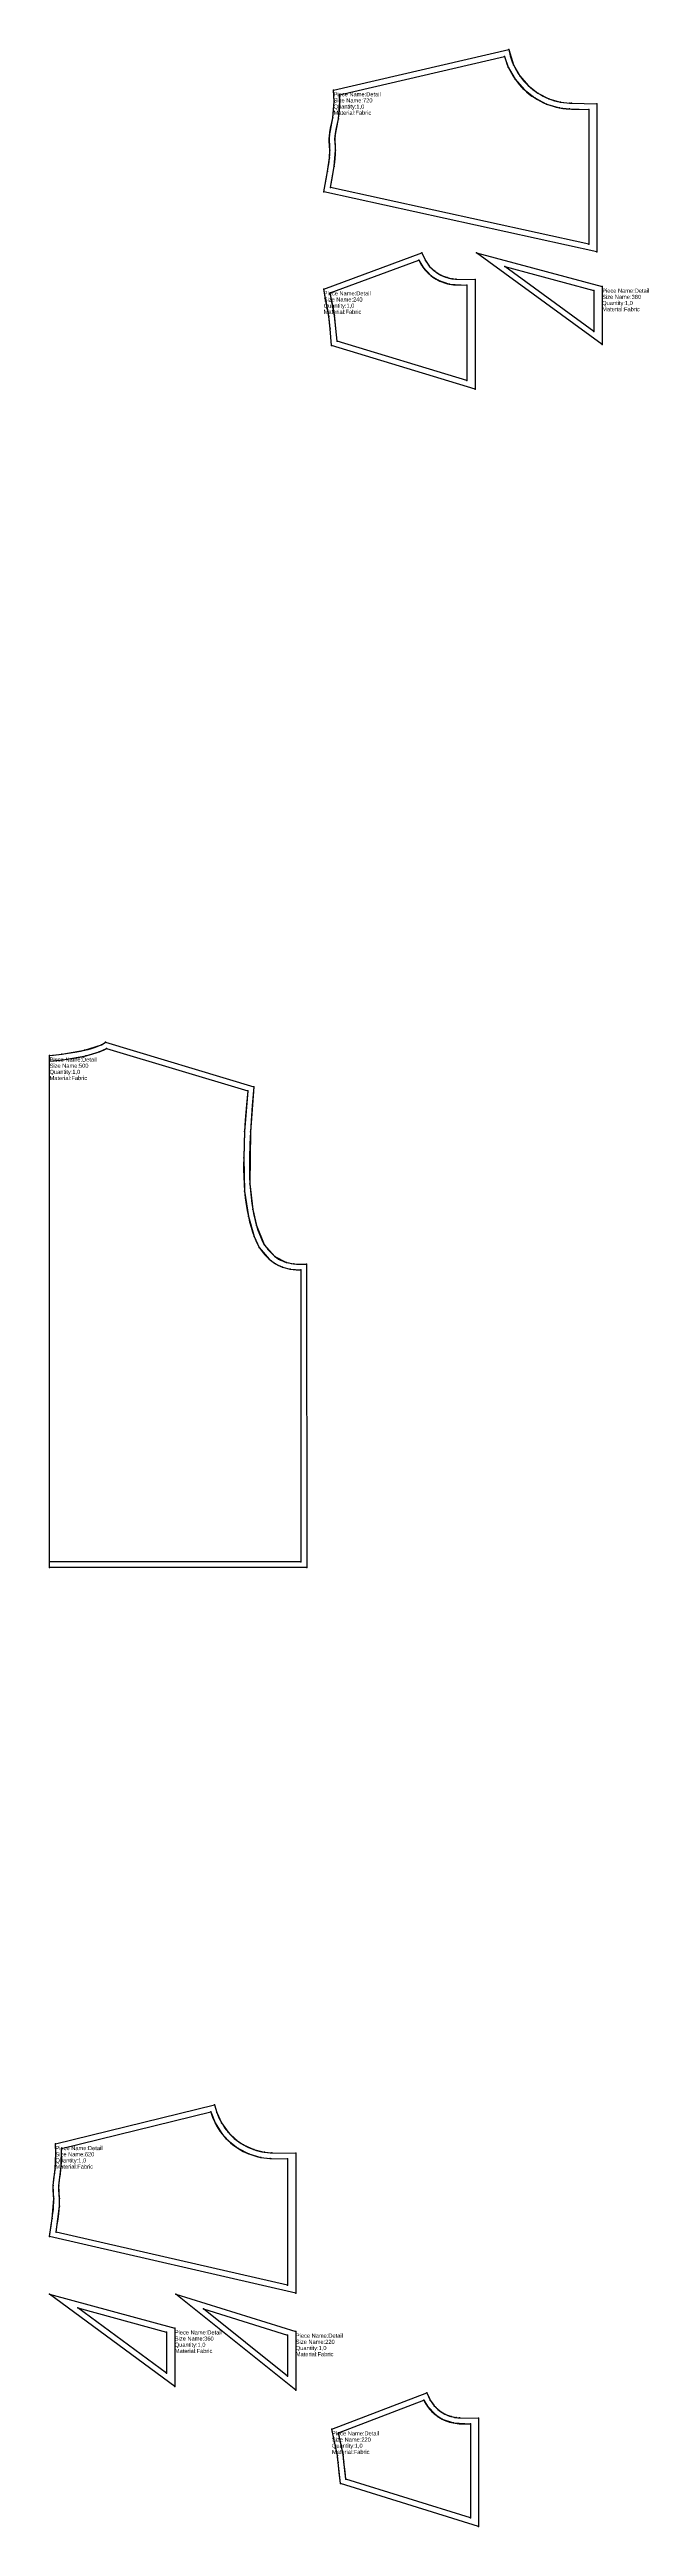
# Model space of a CAD drawing. Extents: x 0 to 1246, y -69 to 9550.
# Drawn here: x 6 to 732, y 6540 to 9550 of the extents above; entities that cross this region are included whole.
import ezdxf

# ---------------------------------------------------------------- set-up
doc = ezdxf.new("R2010")
doc.units = 0
for name, color, linetype in [('1', 7, 'CONTINUOUS'), ('14', 7, 'CONTINUOUS'), ('2', 7, 'CONTINUOUS'), ('3', 7, 'CONTINUOUS'), ('84', 7, 'CONTINUOUS'), ('87', 7, 'CONTINUOUS')]:
    doc.layers.add(name, color=color, linetype=linetype)

# ---------------------------------------------------------------- blocks, each defined once
blk = doc.blocks.new('piece_Detail_s500_M')
at = {"layer": '1'}
blk.add_lwpolyline([(6.35, 8327.87), (21.43, 8329.38), (48.67, 8334.15), (69.56, 8340.94), (74.08, 8343.9), (254.49, 8289.73), (250.14, 8235.02), (249.56, 8171.81), (253.22, 8140.58), (257.69, 8121.18), (267.06, 8098.22), (280.07, 8083.51), (294.12, 8076.29), (302.9, 8074.66), (318.34, 8073.98), (318.61, 7705.33), (6.35, 7705.33)], close=True, dxfattribs=at)
at = {"layer": '14'}
blk.add_lwpolyline([(6.35, 8320.85), (22.3, 8322.43), (50.26, 8327.33), (66.65, 8332.08), (75.36, 8336.21), (247.01, 8284.67), (243.15, 8235.4), (242.06, 8203.42), (243.21, 8162.86), (247.72, 8132.24), (254.71, 8107.96), (261.06, 8094.59), (273.17, 8080.2), (280.87, 8074.41), (289.23, 8070.48), (298.67, 8068.16), (311.35, 8067.15), (311.61, 7712.33), (6.35, 7712.33)], close=True, dxfattribs=at)
at = {"layer": '2'}
for p in [(74.08, 8343.9), (6.35, 8327.87), (6.35, 8320.85), (75.36, 8336.21), (247.01, 8284.67), (254.49, 8289.73), (318.34, 8073.98), (311.35, 8067.15), (6.35, 7712.33), (311.61, 7712.33), (6.35, 7705.33), (318.61, 7705.33)]:
    blk.add_point(p, dxfattribs=at)
at = {"layer": '3'}
for p in [(69.56, 8340.94), (21.43, 8329.38), (22.3, 8322.43), (48.67, 8334.15), (50.26, 8327.33), (66.65, 8332.08), (243.15, 8235.4), (250.14, 8235.02), (242.06, 8203.42), (243.21, 8162.86), (249.56, 8171.81), (247.72, 8132.24), (253.22, 8140.58), (254.71, 8107.96), (257.69, 8121.18), (267.06, 8098.22), (261.06, 8094.59), (273.17, 8080.2), (280.07, 8083.51), (280.87, 8074.41), (289.23, 8070.48), (294.12, 8076.29), (298.67, 8068.16), (302.9, 8074.66)]:
    blk.add_point(p, dxfattribs=at)
at = {"layer": '84'}
blk.add_lwpolyline([(6.35, 8327.87), (10.97, 8328.24), (21.43, 8329.38), (31.78, 8330.86), (39.27, 8332.18), (44.07, 8333.14), (48.67, 8334.15), (53.03, 8335.22), (57.11, 8336.33), (60.85, 8337.48), (64.21, 8338.64), (67.14, 8339.81), (69.56, 8340.94), (71.4, 8341.98), (74.08, 8343.9), (254.49, 8289.73), (252.48, 8267.18), (250.99, 8248.52), (250.14, 8235.02), (249.48, 8220.1), (249.06, 8203.3), (248.97, 8193.96), (248.96, 8189.39), (249.14, 8180.45), (249.56, 8171.81), (250.18, 8163.49), (251.01, 8155.49), (252.03, 8147.85), (253.22, 8140.58), (254.57, 8133.7), (256.06, 8127.22), (257.69, 8121.18), (259.42, 8115.59), (261.25, 8110.47), (263.15, 8105.85), (265.09, 8101.76), (267.06, 8098.22), (269.03, 8095.21), (269.98, 8093.98), (271.1, 8092.58), (273.4, 8089.9), (275.65, 8087.52), (277.87, 8085.39), (280.07, 8083.51), (282.27, 8081.86), (284.5, 8080.41), (286.76, 8079.14), (289.1, 8078.04), (291.54, 8077.09), (294.12, 8076.29), (296.85, 8075.62), (299.77, 8075.08), (302.9, 8074.66), (306.24, 8074.37), (309.86, 8074.19), (318.34, 8073.98), (318.61, 7705.33), (6.35, 7705.33)], close=True, dxfattribs=at)
at = {"layer": '87'}
blk.add_lwpolyline([(6.35, 8320.85), (11.62, 8321.27), (22.3, 8322.43), (32.89, 8323.95), (40.56, 8325.3), (45.51, 8326.28), (50.26, 8327.33), (54.79, 8328.44), (59.05, 8329.61), (63.02, 8330.82), (66.65, 8332.08), (69.92, 8333.38), (72.77, 8334.71), (75.18, 8336.08), (75.36, 8336.21), (247.01, 8284.67), (245.5, 8267.77), (244.01, 8249.01), (243.15, 8235.4), (242.48, 8220.35), (242.06, 8203.42), (241.97, 8194), (241.96, 8189.32), (242.15, 8180.21), (242.57, 8171.38), (243.21, 8162.86), (244.06, 8154.67), (245.1, 8146.83), (246.33, 8139.34), (247.72, 8132.24), (249.27, 8125.53), (250.96, 8119.23), (252.78, 8113.37), (254.71, 8107.96), (256.74, 8103.02), (258.87, 8098.55), (261.06, 8094.59), (263.32, 8091.15), (264.47, 8089.65), (265.72, 8088.1), (268.2, 8085.22), (270.68, 8082.59), (273.17, 8080.2), (275.69, 8078.05), (278.25, 8076.12), (280.87, 8074.41), (283.56, 8072.91), (286.35, 8071.6), (289.23, 8070.48), (292.24, 8069.54), (295.38, 8068.77), (298.67, 8068.16), (302.13, 8067.7), (305.77, 8067.38), (309.6, 8067.19), (311.35, 8067.15), (311.61, 7712.33), (6.35, 7712.33)], close=True, dxfattribs=at)
at = {"layer": '1'}
for s, p in [('Size Name:500', (6.35, 8312.87)), ('Quantity:1,0', (6.35, 8305.37)), ('Piece Name:Detail', (6.35, 8320.37)), ('Material:Fabric', (6.35, 8297.87))]:
    blk.add_text(s, height=5, dxfattribs=at).set_placement(p)
blk = doc.blocks.new('piece_Detail_s220-4_M')
at = {"layer": '1'}
blk.add_lwpolyline([(349.25, 6658.12), (464.35, 6702.43), (468.65, 6693.7), (473.5, 6686.81), (479.54, 6681.04), (486.45, 6676.62), (494.04, 6673.6), (500.05, 6672.3), (504.2, 6671.92), (527.33, 6671.45), (527.33, 6540.01), (359.57, 6592.3), (356.82, 6617.71), (355.93, 6626.36), (352.31, 6643.02)], close=True, dxfattribs=at)
at = {"layer": '14'}
blk.add_lwpolyline([(357.23, 6653.69), (460.85, 6693.57), (465.17, 6686.12), (475.22, 6675.53), (483.25, 6670.39), (496.71, 6665.76), (517.33, 6664.65), (517.33, 6550.46), (366.05, 6597.61), (363.78, 6618.46), (362.87, 6627.28)], close=True, dxfattribs=at)
at = {"layer": '2'}
for p in [(460.85, 6693.57), (464.35, 6702.43), (349.25, 6658.12), (357.23, 6653.69), (517.33, 6664.65), (527.33, 6671.45), (366.05, 6597.61), (359.57, 6592.3), (517.33, 6550.46), (527.33, 6540.01)]:
    blk.add_point(p, dxfattribs=at)
at = {"layer": '3'}
for p in [(465.17, 6686.12), (468.65, 6693.7), (473.5, 6686.81), (475.22, 6675.53), (479.54, 6681.04), (483.25, 6670.39), (486.45, 6676.62), (494.04, 6673.6), (496.71, 6665.76), (500.05, 6672.3), (504.2, 6671.92), (352.31, 6643.02), (355.93, 6626.36), (362.87, 6627.28), (356.82, 6617.71), (363.78, 6618.46)]:
    blk.add_point(p, dxfattribs=at)
at = {"layer": '84'}
blk.add_lwpolyline([(349.25, 6658.12), (464.35, 6702.43), (467.65, 6695.58), (468.65, 6693.7), (469.73, 6691.9), (470.9, 6690.15), (472.15, 6688.45), (473.5, 6686.81), (474.95, 6685.21), (475.68, 6684.47), (476.4, 6683.76), (477.95, 6682.35), (479.54, 6681.04), (481.2, 6679.81), (482.9, 6678.66), (484.65, 6677.6), (486.45, 6676.62), (488.29, 6675.73), (490.17, 6674.93), (492.09, 6674.22), (494.04, 6673.6), (496.02, 6673.07), (498.02, 6672.64), (500.05, 6672.3), (502.11, 6672.06), (504.2, 6671.92), (505.24, 6671.89), (527.33, 6671.45), (527.33, 6540.01), (359.57, 6592.3), (358.2, 6605.52), (356.82, 6617.71), (356.17, 6624.13), (355.93, 6626.36), (355.31, 6630.25), (354.04, 6635.96), (352.31, 6643.02), (350.98, 6649.14)], close=True, dxfattribs=at)
at = {"layer": '87'}
blk.add_lwpolyline([(357.23, 6653.69), (460.85, 6693.57), (461.41, 6692.41), (462.56, 6690.26), (463.81, 6688.16), (465.17, 6686.12), (466.63, 6684.15), (468.19, 6682.24), (469.85, 6680.41), (470.73, 6679.52), (471.59, 6678.67), (473.37, 6677.05), (475.22, 6675.53), (477.14, 6674.1), (479.12, 6672.76), (481.16, 6671.52), (483.25, 6670.39), (485.39, 6669.35), (487.58, 6668.42), (489.81, 6667.6), (492.07, 6666.88), (494.38, 6666.26), (496.71, 6665.76), (499.07, 6665.37), (501.46, 6665.09), (503.86, 6664.93), (505.07, 6664.89), (517.33, 6664.65), (517.33, 6550.46), (366.05, 6597.61), (365.16, 6606.28), (363.78, 6618.46), (363.13, 6624.85), (362.87, 6627.28), (362.19, 6631.56), (360.85, 6637.55), (359.13, 6644.59), (357.83, 6650.55)], close=True, dxfattribs=at)
at = {"layer": '1'}
for s, p in [('Piece Name:Detail', (349.25, 6650.62)), ('Size Name:220', (349.25, 6643.12)), ('Quantity:1,0', (349.25, 6635.62)), ('Material:Fabric', (349.25, 6628.12))]:
    blk.add_text(s, height=5, dxfattribs=at).set_placement(p)
blk = doc.blocks.new('piece_Detail_s240-12_M')
at = {"layer": '1'}
blk.add_lwpolyline([(339.2, 9259.09), (458.35, 9303.28), (462.9, 9293.96), (467.91, 9286.83), (474.15, 9280.87), (481.29, 9276.3), (489.13, 9273.18), (495.34, 9271.84), (499.63, 9271.44), (523.14, 9270.97), (523.14, 9137.62), (348.89, 9190.8), (347.06, 9210.77), (345.51, 9226), (342.14, 9243.26)], close=True, dxfattribs=at)
at = {"layer": '14'}
blk.add_lwpolyline([(347.11, 9254.56), (454.78, 9294.49), (459.49, 9286.25), (469.83, 9275.36), (478.09, 9270.07), (491.93, 9265.31), (513.14, 9264.16), (513.14, 9148), (355.43, 9196.13), (352.46, 9226.88)], close=True, dxfattribs=at)
at = {"layer": '2'}
for p in [(458.35, 9303.28), (454.78, 9294.49), (339.2, 9259.09), (347.11, 9254.56), (513.14, 9264.16), (523.14, 9270.97), (348.89, 9190.8), (355.43, 9196.13), (513.14, 9148), (523.14, 9137.62)]:
    blk.add_point(p, dxfattribs=at)
at = {"layer": '3'}
for p in [(459.49, 9286.25), (462.9, 9293.96), (467.91, 9286.83), (469.83, 9275.36), (474.15, 9280.87), (481.29, 9276.3), (489.13, 9273.18), (342.14, 9243.26), (478.09, 9270.07), (491.93, 9265.31), (495.34, 9271.84), (499.63, 9271.44), (345.51, 9226), (352.46, 9226.88), (347.06, 9210.77)]:
    blk.add_point(p, dxfattribs=at)
at = {"layer": '84'}
blk.add_lwpolyline([(339.2, 9259.09), (458.35, 9303.28), (461.87, 9295.88), (462.9, 9293.96), (464.01, 9292.09), (465.22, 9290.28), (466.52, 9288.53), (467.91, 9286.83), (469.4, 9285.18), (470.15, 9284.41), (470.9, 9283.68), (472.51, 9282.22), (474.15, 9280.87), (475.86, 9279.6), (477.62, 9278.41), (479.43, 9277.31), (481.29, 9276.3), (483.19, 9275.38), (485.13, 9274.55), (487.11, 9273.82), (489.13, 9273.18), (491.17, 9272.64), (493.25, 9272.19), (495.34, 9271.84), (497.46, 9271.59), (499.63, 9271.44), (500.7, 9271.42), (523.14, 9270.97), (523.14, 9137.62), (348.89, 9190.8), (347.06, 9210.77), (345.75, 9223.67), (345.51, 9226), (344.91, 9230.08), (343.73, 9236.01), (342.14, 9243.26), (340.9, 9249.52)], close=True, dxfattribs=at)
at = {"layer": '87'}
blk.add_lwpolyline([(347.11, 9254.56), (454.78, 9294.49), (455.62, 9292.73), (456.8, 9290.51), (458.09, 9288.35), (459.49, 9286.25), (460.99, 9284.22), (462.6, 9282.26), (464.31, 9280.38), (465.2, 9279.47), (466.09, 9278.59), (467.93, 9276.93), (469.83, 9275.36), (471.8, 9273.88), (473.84, 9272.51), (475.94, 9271.24), (478.09, 9270.07), (480.29, 9269.01), (482.54, 9268.05), (484.83, 9267.2), (487.17, 9266.46), (489.53, 9265.83), (491.93, 9265.31), (494.36, 9264.91), (496.82, 9264.62), (499.29, 9264.45), (500.53, 9264.42), (513.14, 9264.16), (513.14, 9148), (355.43, 9196.13), (354.03, 9211.44), (352.72, 9224.38), (352.46, 9226.88), (351.81, 9231.27), (350.58, 9237.44), (349, 9244.69), (347.78, 9250.81)], close=True, dxfattribs=at)
at = {"layer": '1'}
for s, p in [('Size Name:240', (339.2, 9244.09)), ('Piece Name:Detail', (339.2, 9251.59)), ('Quantity:1,0', (339.2, 9236.59)), ('Material:Fabric', (339.2, 9229.09))]:
    blk.add_text(s, height=5, dxfattribs=at).set_placement(p)
blk = doc.blocks.new('piece_Detail_s620-164_M')
at = {"layer": '1'}
blk.add_lwpolyline([(13.5, 7004.86), (206.75, 7052.47), (209.55, 7043.33), (215.2, 7030.57), (223.27, 7019.1), (233.34, 7009.49), (241.83, 7003.76), (254.21, 6998.13), (267.48, 6994.94), (276.09, 6994.26), (305.19, 6993.68), (305.19, 6823.6), (6.35, 6892.33), (9.65, 6914.37), (11.35, 6938.3), (10.72, 6954.53), (13.25, 6974.64), (14, 6993.1)], close=True, dxfattribs=at)
at = {"layer": '14'}
blk.add_lwpolyline([(20.74, 6999.44), (202, 7044.09), (207.3, 7030.51), (215.51, 7017.52), (223.3, 7008.92), (235.14, 6999.63), (248.43, 6992.81), (262.79, 6988.63), (274.02, 6987.32), (295.19, 6986.88), (295.19, 6833.09), (14.24, 6897.7), (18.2, 6929.2), (18.35, 6938.48), (17.71, 6954.18), (20.6, 6977.94)], close=True, dxfattribs=at)
at = {"layer": '2'}
for p in [(206.75, 7052.47), (202, 7044.09), (13.5, 7004.86), (20.74, 6999.44), (295.19, 6986.88), (305.19, 6993.68), (14.24, 6897.7), (6.35, 6892.33), (295.19, 6833.09), (305.19, 6823.6)]:
    blk.add_point(p, dxfattribs=at)
at = {"layer": '3'}
for p in [(207.3, 7030.51), (209.55, 7043.33), (215.2, 7030.57), (215.51, 7017.52), (223.27, 7019.1), (14, 6993.1), (223.3, 7008.92), (233.34, 7009.49), (235.14, 6999.63), (241.83, 7003.76), (248.43, 6992.81), (254.21, 6998.13), (262.79, 6988.63), (267.48, 6994.94), (274.02, 6987.32), (276.09, 6994.26), (10.72, 6954.53), (13.25, 6974.64), (17.71, 6954.18), (20.6, 6977.94), (11.35, 6938.3), (18.2, 6929.2), (18.35, 6938.48), (9.65, 6914.37)]:
    blk.add_point(p, dxfattribs=at)
at = {"layer": '84'}
blk.add_lwpolyline([(13.5, 7004.86), (206.75, 7052.47), (209.55, 7043.33), (210.73, 7040.04), (212.07, 7036.81), (213.56, 7033.65), (215.2, 7030.57), (217, 7027.57), (218.95, 7024.65), (221.04, 7021.82), (223.27, 7019.1), (225.67, 7016.45), (226.9, 7015.2), (228.11, 7014.01), (230.69, 7011.67), (233.34, 7009.49), (236.09, 7007.44), (238.92, 7005.53), (241.83, 7003.76), (244.83, 7002.13), (247.89, 7000.65), (251.02, 6999.32), (254.21, 6998.13), (257.46, 6997.1), (260.76, 6996.22), (264.1, 6995.5), (267.48, 6994.94), (270.89, 6994.55), (274.36, 6994.31), (276.09, 6994.26), (305.19, 6993.68), (305.19, 6823.6), (6.35, 6892.33), (8.33, 6905.54), (9.65, 6914.37), (10.47, 6920.92), (10.91, 6925.24), (11.21, 6929.57), (11.37, 6933.92), (11.35, 6938.3), (11.14, 6942.76), (10.94, 6945.05), (10.76, 6947.07), (10.63, 6950.9), (10.72, 6954.53), (10.98, 6957.99), (11.58, 6962.85), (12.56, 6969.33), (13.25, 6974.64), (13.62, 6978.5), (13.9, 6982.81), (14.03, 6987.64), (14, 6993.1)], close=True, dxfattribs=at)
at = {"layer": '87'}
blk.add_lwpolyline([(20.74, 6999.44), (202, 7044.09), (202.91, 7041.12), (204.2, 7037.51), (205.67, 7033.97), (207.3, 7030.51), (209.11, 7027.12), (211.08, 7023.83), (213.22, 7020.62), (215.51, 7017.52), (217.97, 7014.53), (220.58, 7011.65), (221.95, 7010.25), (223.3, 7008.92), (226.1, 7006.38), (229.02, 7003.98), (232.03, 7001.73), (235.14, 6999.63), (238.34, 6997.69), (241.63, 6995.9), (245, 6994.27), (248.43, 6992.81), (251.94, 6991.51), (255.5, 6990.38), (259.12, 6989.42), (262.79, 6988.63), (266.5, 6988.01), (270.25, 6987.57), (274.02, 6987.32), (275.92, 6987.26), (295.19, 6986.88), (295.19, 6833.09), (14.24, 6897.7), (15.26, 6904.5), (16.59, 6913.42), (17.43, 6920.14), (17.88, 6924.65), (18.2, 6929.2), (18.37, 6933.81), (18.35, 6938.48), (18.12, 6943.24), (17.91, 6945.65), (17.75, 6947.49), (17.63, 6950.94), (17.71, 6954.18), (17.95, 6957.3), (18.51, 6961.9), (19.49, 6968.36), (20.2, 6973.85), (20.6, 6977.94), (20.89, 6982.49), (21.03, 6987.57), (20.99, 6993.27)], close=True, dxfattribs=at)
at = {"layer": '1'}
for s, p in [('Size Name:620', (13.5, 6989.86)), ('Quantity:1,0', (13.5, 6982.36)), ('Piece Name:Detail', (13.5, 6997.36)), ('Material:Fabric', (13.5, 6974.86))]:
    blk.add_text(s, height=5, dxfattribs=at).set_placement(p)
blk = doc.blocks.new('piece_Detail_s720-204_M')
at = {"layer": '1'}
blk.add_lwpolyline([(351.29, 9501.05), (563.85, 9550.4), (569.74, 9531.92), (577.3, 9518.55), (587.39, 9506.84), (599.27, 9497.51), (612.58, 9490.68), (626.96, 9486.49), (638.24, 9485.18), (640.15, 9485.12), (671, 9484.5), (671, 9304.65), (339.2, 9377.45), (343.94, 9402.3), (346.22, 9418.65), (346.58, 9428.02), (346.13, 9445.69), (350.17, 9467.51), (351.78, 9487.31)], close=True, dxfattribs=at)
at = {"layer": '14'}
blk.add_lwpolyline([(358.58, 9495.55), (558.81, 9542.04), (563.34, 9529.08), (571.57, 9514.52), (582.58, 9501.75), (595.5, 9491.61), (609.99, 9484.18), (625.65, 9479.61), (637.91, 9478.18), (661, 9477.7), (661, 9314.01), (347.34, 9382.83), (352.04, 9408.31), (353.58, 9428.1), (353.1, 9445.08), (357.06, 9466.32), (358.79, 9487.3)], close=True, dxfattribs=at)
at = {"layer": '2'}
for p in [(563.85, 9550.4), (558.81, 9542.04), (351.29, 9501.05), (358.58, 9495.55), (671, 9484.5), (661, 9477.7), (339.2, 9377.45), (347.34, 9382.83), (661, 9314.01), (671, 9304.65)]:
    blk.add_point(p, dxfattribs=at)
at = {"layer": '3'}
for p in [(563.34, 9529.08), (569.74, 9531.92), (571.57, 9514.52), (577.3, 9518.55), (351.78, 9487.31), (358.79, 9487.3), (582.58, 9501.75), (587.39, 9506.84), (595.5, 9491.61), (599.27, 9497.51), (609.99, 9484.18), (612.58, 9490.68), (626.96, 9486.49), (638.24, 9485.18), (640.15, 9485.12), (350.17, 9467.51), (357.06, 9466.32), (625.65, 9479.61), (637.91, 9478.18), (346.13, 9445.69), (346.58, 9428.02), (353.1, 9445.08), (353.58, 9428.1), (343.94, 9402.3), (346.22, 9418.65), (352.04, 9408.31)]:
    blk.add_point(p, dxfattribs=at)
at = {"layer": '84'}
blk.add_lwpolyline([(351.29, 9501.05), (563.85, 9550.4), (565.85, 9542.79), (566.97, 9539.08), (568.27, 9535.47), (569.74, 9531.92), (571.38, 9528.45), (573.19, 9525.06), (575.16, 9521.75), (577.3, 9518.55), (579.6, 9515.44), (582.06, 9512.44), (584.7, 9509.53), (586.05, 9508.15), (587.39, 9506.84), (590.21, 9504.27), (593.13, 9501.87), (596.15, 9499.61), (599.27, 9497.51), (602.47, 9495.57), (605.77, 9493.78), (609.14, 9492.15), (612.58, 9490.68), (616.09, 9489.38), (619.66, 9488.25), (623.29, 9487.28), (626.96, 9486.49), (630.68, 9485.87), (634.43, 9485.43), (638.24, 9485.18), (640.15, 9485.12), (671, 9484.5), (671, 9304.65), (339.2, 9377.45), (342.1, 9392.77), (343.94, 9402.3), (345.11, 9409.36), (345.75, 9414), (346.22, 9418.65), (346.51, 9423.32), (346.58, 9428.02), (346.39, 9432.81), (346.18, 9435.26), (346, 9437.49), (345.91, 9441.7), (346.13, 9445.69), (346.59, 9449.49), (347.54, 9454.78), (349.07, 9461.79), (350.17, 9467.51), (350.79, 9471.65), (351.31, 9476.27), (351.65, 9481.45), (351.78, 9487.31), (351.66, 9493.97)], close=True, dxfattribs=at)
at = {"layer": '87'}
blk.add_lwpolyline([(358.58, 9495.55), (558.81, 9542.04), (559.11, 9540.89), (560.33, 9536.88), (561.74, 9532.95), (563.34, 9529.08), (565.12, 9525.3), (567.09, 9521.61), (569.25, 9518.01), (571.57, 9514.52), (574.08, 9511.14), (576.76, 9507.87), (579.6, 9504.72), (581.1, 9503.21), (582.58, 9501.75), (585.63, 9498.97), (588.81, 9496.36), (592.1, 9493.9), (595.5, 9491.61), (598.99, 9489.5), (602.57, 9487.55), (606.24, 9485.77), (609.99, 9484.18), (613.81, 9482.76), (617.7, 9481.52), (621.65, 9480.47), (625.65, 9479.61), (629.7, 9478.94), (633.79, 9478.46), (637.91, 9478.18), (639.98, 9478.12), (661, 9477.7), (661, 9314.01), (347.34, 9382.83), (348.98, 9391.45), (350.83, 9401.07), (352.04, 9408.31), (352.7, 9413.17), (353.2, 9418.08), (353.51, 9423.06), (353.58, 9428.1), (353.38, 9433.24), (353.16, 9435.86), (352.99, 9437.85), (352.91, 9441.58), (353.1, 9445.08), (353.51, 9448.45), (354.41, 9453.41), (355.93, 9460.39), (357.06, 9466.32), (357.74, 9470.74), (358.28, 9475.65), (358.65, 9481.14), (358.79, 9487.3), (358.65, 9494.22)], close=True, dxfattribs=at)
at = {"layer": '1'}
for s, p in [('Size Name:720', (351.29, 9486.05)), ('Quantity:1,0', (351.29, 9478.55)), ('Piece Name:Detail', (351.29, 9493.55)), ('Material:Fabric', (351.29, 9471.05))]:
    blk.add_text(s, height=5, dxfattribs=at).set_placement(p)
blk = doc.blocks.new('piece_Detail_s220-5_M')
at = {"layer": '1'}
blk.add_lwpolyline([(305.37, 6776.91), (305.37, 6705.72), (159.81, 6822.28)], close=True, dxfattribs=at)
at = {"layer": '14'}
blk.add_lwpolyline([(295.36, 6772.7), (295.36, 6722.7), (193.14, 6804.56)], close=True, dxfattribs=at)
at = {"layer": '2'}
for p in [(159.81, 6822.28), (193.14, 6804.56), (305.37, 6776.91), (295.36, 6772.7), (295.36, 6722.7), (305.37, 6705.72)]:
    blk.add_point(p, dxfattribs=at)
at = {"layer": '84'}
blk.add_lwpolyline([(305.37, 6776.91), (305.37, 6705.72), (159.81, 6822.28)], close=True, dxfattribs=at)
at = {"layer": '87'}
blk.add_lwpolyline([(295.36, 6772.7), (295.36, 6722.7), (193.14, 6804.56)], close=True, dxfattribs=at)
at = {"layer": '1'}
for s, p in [('Piece Name:Detail', (305.37, 6769.41)), ('Size Name:220', (305.37, 6761.91)), ('Quantity:1,0', (305.37, 6754.41)), ('Material:Fabric', (305.37, 6746.91))]:
    blk.add_text(s, height=5, dxfattribs=at).set_placement(p)
blk = doc.blocks.new('piece_Detail_s360-61_M')
at = {"layer": '1'}
blk.add_lwpolyline([(158.4, 6780.83), (158.4, 6710.24), (6.35, 6822.28)], close=True, dxfattribs=at)
at = {"layer": '14'}
blk.add_lwpolyline([(148.4, 6776.3), (148.4, 6726.3), (40.71, 6805.66)], close=True, dxfattribs=at)
at = {"layer": '2'}
for p in [(6.35, 6822.28), (40.71, 6805.66), (148.4, 6776.3), (158.4, 6780.83), (148.4, 6726.3), (158.4, 6710.24)]:
    blk.add_point(p, dxfattribs=at)
at = {"layer": '84'}
blk.add_lwpolyline([(158.4, 6780.83), (158.4, 6710.24), (6.35, 6822.28)], close=True, dxfattribs=at)
at = {"layer": '87'}
blk.add_lwpolyline([(148.4, 6776.3), (148.4, 6726.3), (40.71, 6805.66)], close=True, dxfattribs=at)
at = {"layer": '1'}
for s, p in [('Piece Name:Detail', (158.4, 6773.33)), ('Size Name:360', (158.4, 6765.83)), ('Quantity:1,0', (158.4, 6758.33)), ('Material:Fabric', (158.4, 6750.83))]:
    blk.add_text(s, height=5, dxfattribs=at).set_placement(p)
blk = doc.blocks.new('piece_Detail_s380-69_M')
at = {"layer": '1'}
blk.add_lwpolyline([(677.42, 9262.28), (677.42, 9191.75), (524.67, 9303.28)], close=True, dxfattribs=at)
at = {"layer": '14'}
blk.add_lwpolyline([(667.42, 9257.72), (667.42, 9207.72), (559.14, 9286.78)], close=True, dxfattribs=at)
at = {"layer": '2'}
for p in [(524.67, 9303.28), (559.14, 9286.78), (667.42, 9257.72), (677.42, 9262.28), (667.42, 9207.72), (677.42, 9191.75)]:
    blk.add_point(p, dxfattribs=at)
at = {"layer": '84'}
blk.add_lwpolyline([(677.42, 9262.28), (677.42, 9191.75), (524.67, 9303.28)], close=True, dxfattribs=at)
at = {"layer": '87'}
blk.add_lwpolyline([(667.42, 9257.72), (667.42, 9207.72), (559.14, 9286.78)], close=True, dxfattribs=at)
at = {"layer": '1'}
for s, p in [('Size Name:380', (677.42, 9247.28)), ('Quantity:1,0', (677.42, 9239.78)), ('Piece Name:Detail', (677.42, 9254.78)), ('Material:Fabric', (677.42, 9232.28))]:
    blk.add_text(s, height=5, dxfattribs=at).set_placement(p)

msp = doc.modelspace()

# ---------------------------------------------------------------- block references
at = {"layer": '1'}
for name in ['piece_Detail_s720-204_M', 'piece_Detail_s240-12_M', 'piece_Detail_s380-69_M', 'piece_Detail_s500_M', 'piece_Detail_s620-164_M', 'piece_Detail_s360-61_M', 'piece_Detail_s220-5_M', 'piece_Detail_s220-4_M']:
    msp.add_blockref(name, (0, 0), dxfattribs=at)

doc.saveas('drawing.dxf')
